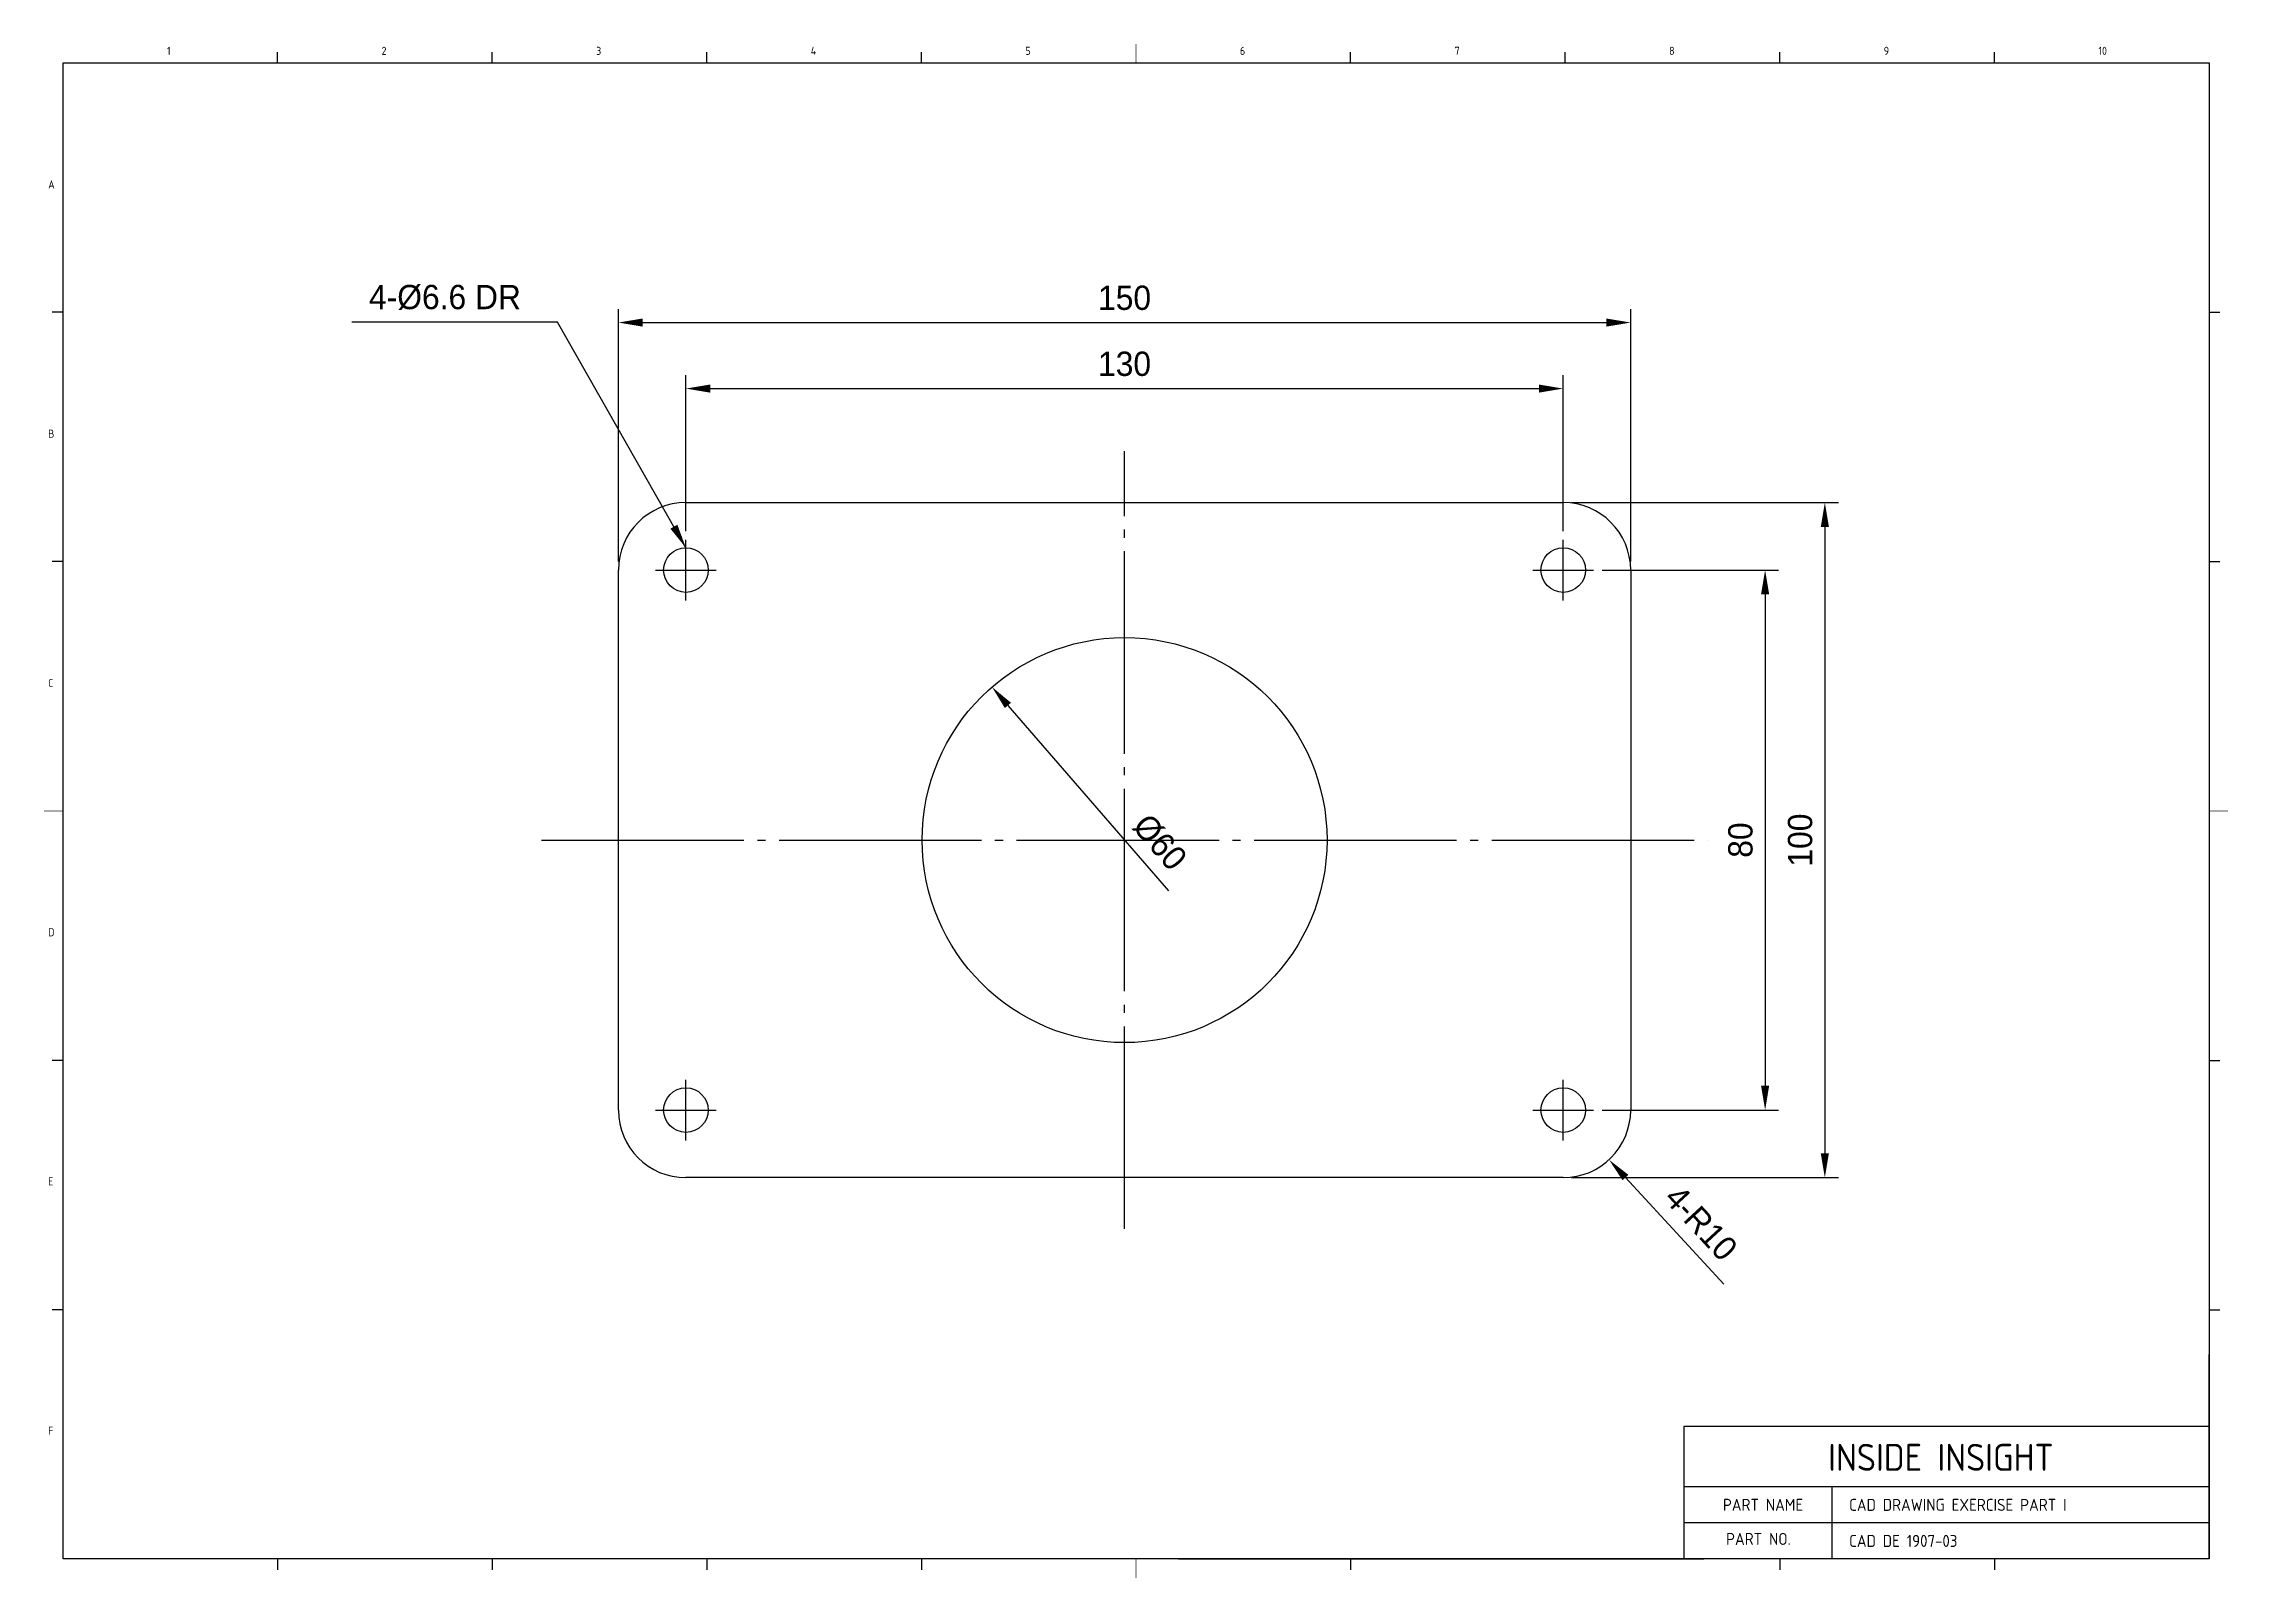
# Model space of a CAD drawing. Header units: inches. Extents: x 328 to 12229, y 132 to 477.
# Drawn here: x 1108.9 to 1432.6, y 137.6 to 364.9 of the extents above; entities that cross this region are included whole.
import ezdxf

# ---------------------------------------------------------------- set-up
doc = ezdxf.new("R2010")
doc.units = ezdxf.units.IN
doc.header["$MEASUREMENT"] = 0
for name, pattern in [('C1', [3.52, 3, -0.2, 0.12, -0.2]), ('C2', [7.05, 6, -0.4, 0.25, -0.4]), ('D2', [11.2, 8, -0.8, 0.4, -0.8, 0.4, -0.8])]:
    doc.linetypes.add(name, pattern=pattern)
doc.layers.add('1', color=1, linetype='C2')
doc.layers.add('3', color=3, linetype='D2')
doc.styles.add('A', font='GENISO', dxfattribs={"bigfont": 'WHGTXT'})
doc.styles.get("Standard").update_dxf_attribs({"font": 'gulim.ttc'})
doc.dimstyles.new('inside insight', dxfattribs={"dimscale": 20, "dimtxt": 0.18, "dimasz": 0.18, "dimexe": 0.1, "dimexo": 0.0625, "dimgap": 0.09, "dimtad": 1, "dimdec": 0, "dimzin": 0, "dimdsep": 46, "dimtxsty": 'Standard', "dimcen": 0.09, "dimclrd": 3, "dimclre": 3, "dimclrt": 2, "dimadec": 0, "dimazin": 0, "dimtfac": 1, "dimtdec": 0, "dimtofl": 0, "dimtmove": 0, "dimatfit": 3, "dimfxl": 0, "dimtolj": 1, "dimtzin": 0, "dimarcsym": 0})

msp = doc.modelspace()

# ---------------------------------------------------------------- texts
at = {"linetype": 'Continuous', "style": 'A'}
for s, p in [('CAD DRAWING EXERCISE PART I ', (1376.438293, 147.555268)), ('CAD DE 1907-03', (1376.438293, 142.209268))]:
    msp.add_text(s, height=1.782, dxfattribs=at).set_placement(p)
at = {"color": 2, "insert": (1179.618698, 325.427678), "char_height": 3.6, "attachment_point": 9}
msp.add_mtext('4-Ø6.6 DR', dxfattribs=at)

# ---------------------------------------------------------------- blocks, each defined once
blk = doc.blocks.new('INSIDE INSIGHT TITLE BLOCK')
at = {"linetype": 'Continuous'}
for p, q in [((721.37, 362.03), (1039.37, 362.03)), ((721.37, 140.43), (721.37, 362.03)), ((1039.37, 362.03), (1039.37, 140.43)), ((1039.37, 140.43), (721.37, 140.43))]:
    blk.add_line(p, q, dxfattribs=at)
at = {"layer": '3', "color": 3, "linetype": 'Continuous'}
for p, q in [((753.17, 362.03), (753.17, 363.63)), ((784.97, 362.03), (784.97, 363.63)), ((848.57, 362.03), (848.57, 363.63)), ((912.17, 362.03), (912.17, 363.63)), ((943.97, 362.03), (943.97, 363.63)), ((975.77, 362.03), (975.77, 363.63)), ((1007.57, 362.03), (1007.57, 363.63)), ((721.37, 325.11), (719.77, 325.11)), ((1039.37, 325.11), (1040.97, 325.11)), ((721.37, 288.19), (719.77, 288.19)), ((1039.37, 288.19), (1040.97, 288.19)), ((721.37, 214.27), (719.77, 214.27)), ((1039.37, 214.27), (1040.97, 214.27)), ((721.37, 177.35), (719.77, 177.35)), ((1039.37, 177.35), (1040.97, 177.35)), ((1039.37, 140.43), (1039.37, 170.72)), ((1039.37, 160.03), (961.55, 160.03)), ((961.55, 160.03), (961.55, 140.43)), ((1039.37, 151.12), (961.55, 151.12)), ((983.53, 140.43), (983.53, 151.12)), ((1039.37, 145.77), (961.55, 145.77)), ((753.17, 140.43), (753.17, 138.83)), ((784.97, 140.43), (784.97, 138.83)), ((816.77, 140.43), (816.77, 138.83)), ((848.57, 140.43), (848.57, 138.83)), ((886.68, 140.43), (964.49, 140.43)), ((912.17, 140.43), (912.17, 138.83)), ((975.77, 140.43), (975.77, 138.83))]:
    blk.add_line(p, q, dxfattribs=at)
at = {"layer": '3', "linetype": 'Continuous'}
blk.add_line((816.77, 362.03), (816.77, 363.63), dxfattribs=at)
at = {"layer": '3', "color": 3, "linetype": 'Continuous', "const_width": 0.12}
for points in [[(880.37, 362.03), (880.37, 364.83)], [(721.37, 251.23), (718.57, 251.23)], [(1039.37, 251.23), (1042.17, 251.23)], [(880.37, 140.43), (880.37, 137.63)]]:
    blk.add_lwpolyline(points, dxfattribs=at)
at = {"linetype": 'Continuous', "style": 'A'}
for s, height, p in [('1', 1.2, (736.77, 363.23)), ('2', 1.2, (768.57, 363.23)), ('3', 1.2, (800.37, 363.23)), ('4', 1.2, (832.17, 363.23)), ('5', 1.2, (863.97, 363.23)), ('6', 1.2, (895.77, 363.23)), ('7', 1.2, (927.57, 363.23)), ('8', 1.2, (959.37, 363.23)), ('9', 1.2, (991.17, 363.23)), ('10', 1.2, (1022.97, 363.23)), ('A', 1.2, (719.17, 343.43)), ('B', 1.2, (719.17, 306.51)), ('C', 1.2, (719.17, 269.59)), ('D', 1.2, (719.17, 232.67)), ('E', 1.2, (719.17, 195.75)), ('F', 1.2, (719.17, 158.83)), ('PART NAME', 1.782, (967.34, 147.56)), ('PART NO.', 1.782, (967.81, 142.51))]:
    blk.add_text(s, height=height, dxfattribs=at).set_placement(p)
at = {"insert": (982.94, 157.48), "char_height": 3.9942, "width": 47.99, "attachment_point": 1, "style": 'A'}
blk.add_mtext('INSIDE INSIGHT', dxfattribs=at)
blk = doc.blocks.new('*D28')
at = {"color": 3, "lineweight": -2}
for p, q in [((1204.07, 292.67), (1204.07, 315.8)), ((1334.07, 292.67), (1334.07, 315.8)), ((1207.67, 313.8), (1330.47, 313.8))]:
    blk.add_line(p, q, dxfattribs=at)
at = {"color": 3}
for points in [[(1207.67, 314.4), (1207.67, 313.2), (1204.07, 313.8)], [(1330.47, 313.2), (1330.47, 314.4), (1334.07, 313.8)]]:
    blk.add_solid(points, dxfattribs=at)
at = {"layer": 'Defpoints', "color": 0}
for p in [(1334.07, 313.8), (1204.07, 291.42), (1334.07, 291.42)]:
    blk.add_point(p, dxfattribs=at)
at = {"color": 2, "insert": (1269.07, 317.45), "char_height": 3.6, "attachment_point": 5}
blk.add_mtext('\\A1;130', dxfattribs=at)
blk = doc.blocks.new('*D29')
at = {"color": 3, "lineweight": -2}
for p, q in [((1194.07, 288.17), (1194.07, 325.58)), ((1344.07, 288.17), (1344.07, 325.58)), ((1197.67, 323.58), (1340.47, 323.58))]:
    blk.add_line(p, q, dxfattribs=at)
at = {"color": 3}
for points in [[(1197.67, 324.18), (1197.67, 322.98), (1194.07, 323.58)], [(1340.47, 322.98), (1340.47, 324.18), (1344.07, 323.58)]]:
    blk.add_solid(points, dxfattribs=at)
at = {"layer": 'Defpoints', "color": 0}
for p in [(1344.07, 323.58), (1194.07, 286.92), (1344.07, 286.92)]:
    blk.add_point(p, dxfattribs=at)
at = {"color": 2, "insert": (1269.07, 327.23), "char_height": 3.6, "attachment_point": 5}
blk.add_mtext('\\A1;150', dxfattribs=at)
blk = doc.blocks.new('*D30')
at = {"color": 3, "lineweight": -2}
for p, q in [((1339.82, 286.92), (1365.99, 286.92)), ((1363.99, 283.32), (1363.99, 210.52)), ((1339.82, 206.92), (1365.99, 206.92))]:
    blk.add_line(p, q, dxfattribs=at)
at = {"color": 3}
for points in [[(1364.59, 283.32), (1363.39, 283.32), (1363.99, 286.92)], [(1363.39, 210.52), (1364.59, 210.52), (1363.99, 206.92)]]:
    blk.add_solid(points, dxfattribs=at)
at = {"layer": 'Defpoints', "color": 0}
for p in [(1338.57, 286.92), (1338.57, 206.92), (1363.99, 206.92)]:
    blk.add_point(p, dxfattribs=at)
at = {"color": 2, "insert": (1360.35, 246.92), "char_height": 3.6, "attachment_point": 5, "rotation": 90}
blk.add_mtext('\\A1;80', dxfattribs=at)
blk = doc.blocks.new('*D31')
at = {"color": 3, "lineweight": -2}
for p, q in [((1335.32, 296.92), (1374.84, 296.92)), ((1372.84, 293.32), (1372.84, 200.52)), ((1335.32, 196.92), (1374.84, 196.92))]:
    blk.add_line(p, q, dxfattribs=at)
at = {"color": 3}
for points in [[(1373.44, 293.32), (1372.24, 293.32), (1372.84, 296.92)], [(1372.24, 200.52), (1373.44, 200.52), (1372.84, 196.92)]]:
    blk.add_solid(points, dxfattribs=at)
at = {"layer": 'Defpoints', "color": 0}
for p in [(1334.07, 296.92), (1334.07, 196.92), (1372.84, 196.92)]:
    blk.add_point(p, dxfattribs=at)
at = {"color": 2, "insert": (1369.19, 246.92), "char_height": 3.6, "attachment_point": 5, "rotation": 90}
blk.add_mtext('\\A1;100', dxfattribs=at)
blk = doc.blocks.new('*D32')
at = {"color": 3}
for p, q in [((1334.07, 205.12), (1334.07, 208.72)), ((1332.27, 206.92), (1335.87, 206.92))]:
    blk.add_line(p, q, dxfattribs=at)
at = {"color": 3, "lineweight": -2}
blk.add_line((1357.89, 181.13), (1343.3, 196.93), dxfattribs=at)
at = {"color": 3}
blk.add_solid([(1343.74, 197.33), (1342.86, 196.52), (1340.86, 199.57)], dxfattribs=at)
at = {"layer": 'Defpoints', "color": 0}
for p in [(1334.07, 206.92), (1340.86, 199.57)]:
    blk.add_point(p, dxfattribs=at)
at = {"color": 2, "insert": (1354.5, 190.19), "char_height": 3.6, "attachment_point": 5, "rotation": 312.7363}
blk.add_mtext('\\A1;4-R10', dxfattribs=at)
blk = doc.blocks.new('*D33')
at = {"color": 3, "lineweight": -2}
blk.add_line((1251.78, 266.87), (1275.57, 239.42), dxfattribs=at)
at = {"color": 3}
blk.add_solid([(1252.24, 267.26), (1251.33, 266.48), (1249.43, 269.59)], dxfattribs=at)
at = {"layer": 'Defpoints', "color": 0}
for p in [(1249.43, 269.59), (1288.71, 224.24)]:
    blk.add_point(p, dxfattribs=at)
at = {"color": 2, "insert": (1274.29, 246.6), "char_height": 3.6, "attachment_point": 5, "rotation": 310.9057}
blk.add_mtext('\\A1;%%c60', dxfattribs=at)

# ---------------------------------------------------------------- dimensions: what is measured, and where the dimension line sits
for base, p1, p2, picture, middle in [((1344.069982, 323.580563), (1194.069982, 286.915988), (1344.069982, 286.915988), '*D29', (1269.069982, 327.229163)), ((1334.069982, 313.803525), (1204.069982, 291.415988), (1334.069982, 291.415988), '*D28', (1269.069982, 317.452125))]:
    dim = msp.add_linear_dim(base=base, p1=p1, p2=p2, dimstyle='inside insight')
    dim.commit()
    dim.dimension.update_dxf_attribs({"geometry": picture, "text_midpoint": middle})
for base, p1, p2, picture, middle in [((1372.836249, 196.915988), (1334.069982, 296.915988), (1334.069982, 196.915988), '*D31', (1369.187649, 246.915988)), ((1363.992836, 206.915988), (1338.569982, 286.915988), (1338.569982, 206.915988), '*D30', (1360.347836, 246.915988))]:
    dim = msp.add_linear_dim(base=base, p1=p1, p2=p2, angle=90, dimstyle='inside insight')
    dim.commit()
    dim.dimension.update_dxf_attribs({"geometry": picture, "text_midpoint": middle})
dim = msp.add_diameter_dim_2p(p1=(1288.714475, 224.242349), p2=(1249.42549, 269.589626), dimstyle='inside insight', override={"dimtmove": 1})
dim.commit()
dim.dimension.update_dxf_attribs({"geometry": '*D33', "text_midpoint": (1271.466611, 244.149803), "dimtype": 163})
dim = msp.add_radius_dim(center=(1334.069982, 206.915988), mpoint=(1340.856234, 199.57114), text='4-<>', dimstyle='inside insight')
dim.commit()
dim.dimension.update_dxf_attribs({"geometry": '*D32', "text_midpoint": (1354.498144, 190.185435)})

# ---------------------------------------------------------------- linework, layer by layer
for p, q in [((1204.069982, 296.915988), (1334.069982, 296.915988)), ((1194.069982, 206.915988), (1194.069982, 286.915988)), ((1344.069982, 286.915988), (1344.069982, 206.915988)), ((1334.069982, 196.915988), (1204.069982, 196.915988))]:
    msp.add_line(p, q)
for centre, radius in [((1204.069982, 286.915988), 3.3), ((1334.069982, 286.915988), 3.3), ((1269.069982, 246.915988), 30), ((1204.069982, 206.915988), 3.3), ((1334.069982, 206.915988), 3.3)]:
    msp.add_circle(centre, radius)
for centre, start, end in [((1204.069982, 286.915988), 90, 180), ((1334.069982, 286.915988), 0, 90), ((1204.069982, 206.915988), 180, 270), ((1334.069982, 206.915988), 270, 0)]:
    msp.add_arc(centre, 10, start, end)
at = {"layer": '1', "linetype": 'C1', "ltscale": 10}
for p, q in [((1269.069982, 189.315988), (1269.069982, 304.515988)), ((1204.069982, 282.415988), (1204.069982, 291.415988)), ((1334.069982, 282.415988), (1334.069982, 291.415988)), ((1199.569982, 286.915988), (1208.569982, 286.915988)), ((1329.569982, 286.915988), (1338.569982, 286.915988)), ((1182.669982, 246.915988), (1355.469982, 246.915988)), ((1204.069982, 202.415988), (1204.069982, 211.415988)), ((1334.069982, 202.415988), (1334.069982, 211.415988)), ((1199.569982, 206.915988), (1208.569982, 206.915988)), ((1329.569982, 206.915988), (1338.569982, 206.915988))]:
    msp.add_line(p, q, dxfattribs=at)
at = {"layer": '3', "color": 3, "linetype": 'Continuous'}
msp.add_line((1397.965685, 140.427268), (1397.965685, 138.827268), dxfattribs=at)

# ---------------------------------------------------------------- block references
msp.add_blockref('INSIDE INSIGHT TITLE BLOCK', (390.39707, 0))

msp.set_redraw_order([(e.dxf.handle, doc.entitydb.next_handle()) for e in msp.query("TEXT MTEXT ATTDEF DIMENSION ARC_DIMENSION")])  # texts and dimensions are drawn at this point

# ---------------------------------------------------------------- leaders
at = {"annotation_type": 0, "has_hookline": 1, "hookline_direction": 1, "text_width": 25.056}
msp.add_leader([(1204.069982, 290.215988), (1185.018698, 323.627678), (1181.418698, 323.627678)], dimstyle='inside insight', dxfattribs=at)

doc.saveas('drawing.dxf')
